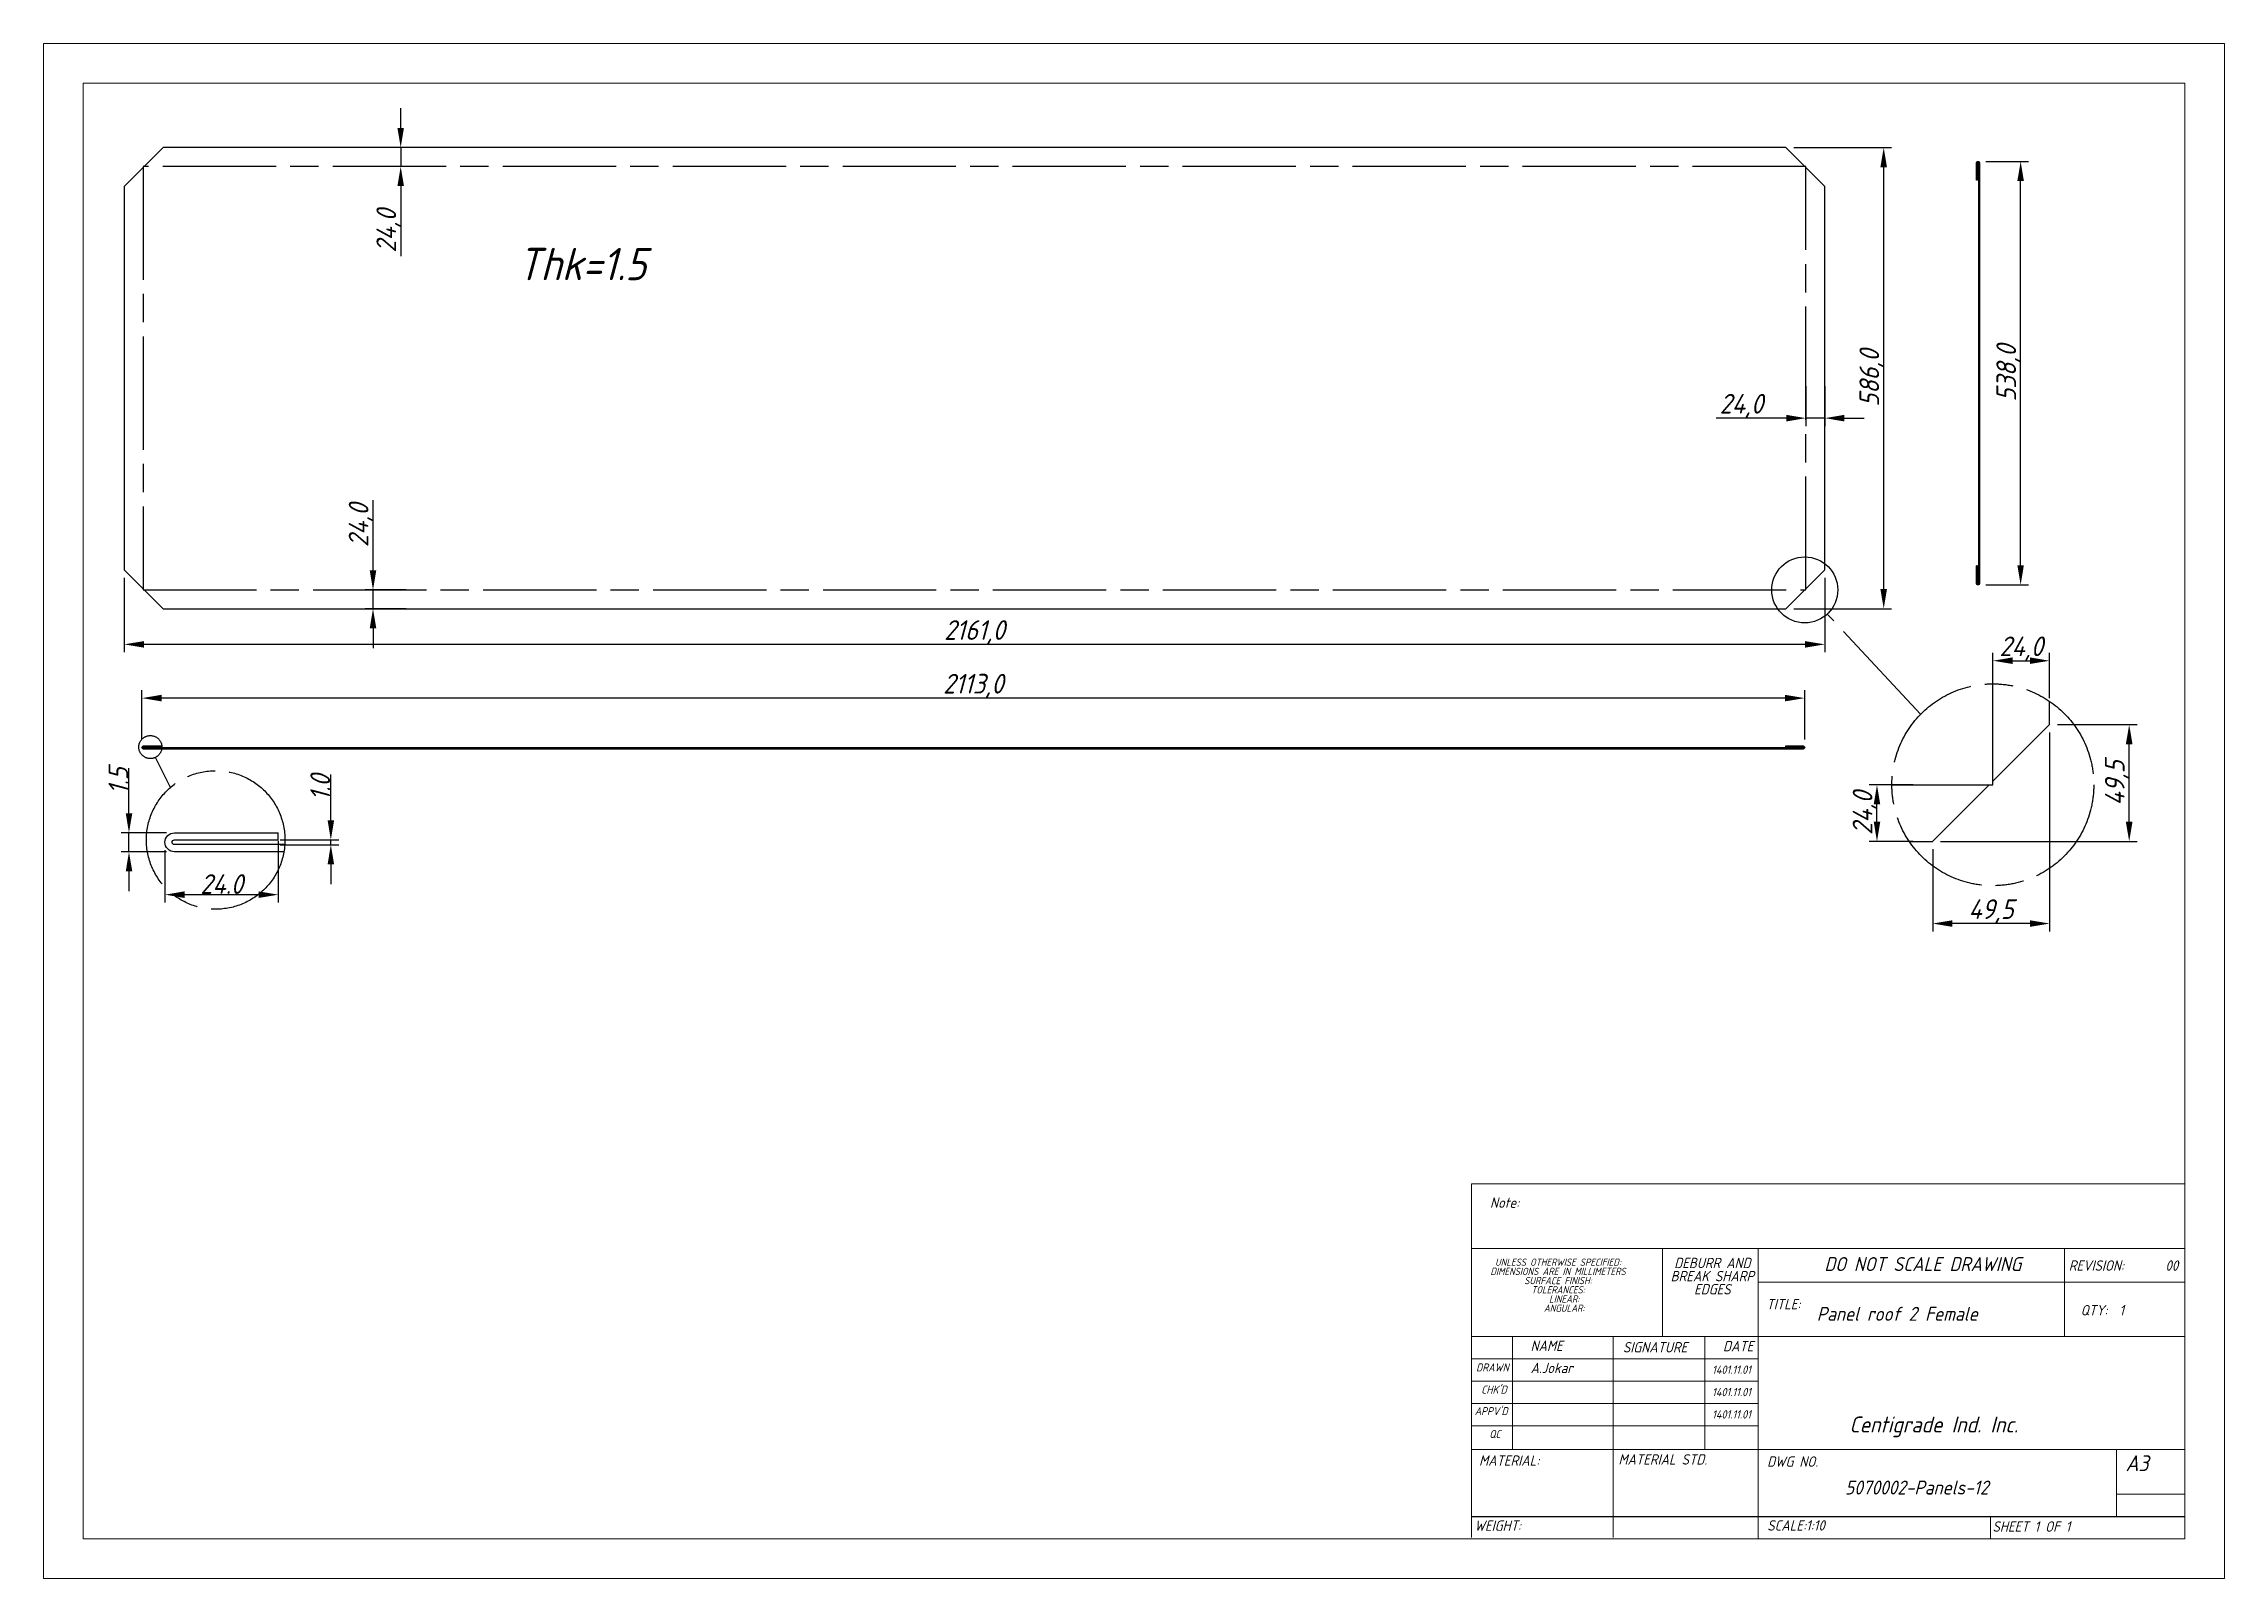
# Model space of a CAD drawing. Header units: inches. Extents: x 18597 to 101525, y -10106 to 51.
# Drawn here: x 54360 to 57131, y -2170 to -220 of the extents above; entities that cross this region are included whole.
import ezdxf

# ---------------------------------------------------------------- set-up
doc = ezdxf.new("R2010")
doc.units = ezdxf.units.IN
doc.header["$LTSCALE"] = 6
doc.header["$MEASUREMENT"] = 0
doc.linetypes.add('ACAD_ISO08W100', pattern=[36, 24, -3, 6, -3])
doc.linetypes.add('SLD-Solid', pattern=[0])
doc.styles.add('GENISO', font='geniso.shx', dxfattribs={"oblique": 15})
doc.dimstyles.new('Scale', dxfattribs={"dimscale": 10, "dimtxt": 2.5, "dimasz": 2.5, "dimexe": 1, "dimexo": 1, "dimgap": 0.1, "dimtad": 1, "dimdec": 1, "dimzin": 0, "dimtxsty": 'GENISO', "dimcen": 2.5, "dimclrd": 1, "dimclre": 1, "dimclrt": 256, "dimadec": 0, "dimazin": 0, "dimtfac": 1, "dimtdec": 1, "dimtmove": 0, "dimatfit": 3, "dimfxl": 1, "dimtzin": 0, "dimlwd": -1, "dimlwe": -1, "dimarcsym": 0})
doc.dimstyles.new('Scale 3', dxfattribs={"dimscale": 10, "dimtxt": 2.5, "dimasz": 2.5, "dimexe": 1, "dimexo": 1, "dimgap": 0.1, "dimtad": 1, "dimdec": 1, "dimlfac": 0.333333, "dimzin": 0, "dimtxsty": 'GENISO', "dimcen": 2.5, "dimclrd": 1, "dimclre": 1, "dimclrt": 256, "dimadec": 0, "dimazin": 0, "dimtfac": 1, "dimtdec": 1, "dimtmove": 0, "dimatfit": 3, "dimfxl": 1, "dimtzin": 0, "dimlwd": -1, "dimlwe": -1, "dimarcsym": 0})

msp = doc.modelspace()

# ---------------------------------------------------------------- texts
at = {"style": 'GENISO', "oblique": 15}
msp.add_text('Thk=1.5', height=40.989, dxfattribs=at).set_placement((54962.24, -520.53))
at = {"attachment_point": 5, "style": 'GENISO'}
for s, insert, char_height in [('Note:', (56216.65, -1692.49), 13.165), ('UNLESS OTHERWISE SPECIFIED:', (56284.51, -1768.13), 9.2158), ('DEBURR AND', (56480.61, -1769.14), 13.165), ('DO NOT SCALE DRAWING', (56748.08, -1770.52), 17.7227), ('REVISION:       00', (57003.05, -1772.39), 13.1654), ('DIMENSIONS ARE IN MILLIMETERS', (56284.51, -1779.82), 9.2158), ('SURFACE FINISH:', (56284.51, -1791.5), 9.2158), ('TOLERANCES:', (56284.51, -1803.19), 9.2158), ('BREAK SHARP', (56480.61, -1785.83), 13.1654), ('EDGES', (56480.61, -1802.52), 13.165), ('ANGULAR:', (56292.4, -1826.56), 9.216), ('LINEAR:', (56292.4, -1814.87), 9.216), ('TITLE:', (56570.96, -1821.38), 13.165), ('Panel roof 2 Female', (56715.6, -1833.73), 17.7227), ('QTY:  1', (56976.19, -1829.15), 13.165), ('NAME', (56270.04, -1874.33), 13.165), ('SIGNATURE', (56407.88, -1876.21), 13.165), ('DATE', (56513.46, -1874.74), 13.165), ('DRAWN', (56201.17, -1901.82), 10.127), ('A.Jokar', (56276.49, -1902.5), 13.165), ('1401.11.01', (56504.95, -1904.74), 10.532), ("CHK'D", (56203.14, -1930.02), 10.127), ('1401.11.01', (56504.95, -1933.12), 10.532), ("APPV'D", (56199.55, -1957.37), 10.127), ('1401.11.01', (56504.95, -1961.5), 10.532), ('Centigrade Ind. Inc.', (56761.93, -1977.38), 20.2545), ('QC', (56204.38, -1986.41), 10.127), ('MATERIAL:', (56222.42, -2020.18), 13.165), ('MATERIAL STD.', (56417.58, -2018.69), 13.1654), ('DWG NO.', (56582.56, -2021.45), 13.165), ('A3', (57020.25, -2023.54), 20.254), ('5070002-Panels-12', (56740.35, -2054.42), 17.7227), ('WEIGHT:', (56207.94, -2102.87), 13.165), ('SCALE:1:10', (56586.93, -2102.56), 13.165), ('SHEET 1 OF 1', (56886.1, -2103.96), 13.1654)]:
    msp.add_mtext(s, dxfattribs=dict(at, insert=insert, char_height=char_height))

# ---------------------------------------------------------------- blocks, each defined once
blk = doc.blocks.new('*D213')
at = {"color": 1, "transparency": 16777216}
for p, q in [((54725.1, -1206.7), (54725.1, -1148.6)), ((54660.8, -1231.7), (54735.1, -1231.7)), ((54660.8, -1237.7), (54735.1, -1237.7)), ((54725.1, -1237.7), (54725.1, -1231.7)), ((54725.1, -1262.7), (54725.1, -1287.7))]:
    blk.add_line(p, q, dxfattribs=at)
for points in [[(54721, -1206.7), (54729.3, -1206.7), (54725.1, -1231.7)], [(54721, -1262.7), (54729.3, -1262.7), (54725.1, -1237.7)]]:
    blk.add_solid(points, dxfattribs=at)
at = {"layer": 'Defpoints', "color": 0, "transparency": 16777216}
for p in [(54650.8, -1231.7), (54650.8, -1237.7), (54725.1, -1231.7)]:
    blk.add_point(p, dxfattribs=at)
at = {"transparency": 16777216, "insert": (54711.6, -1165.2), "char_height": 25, "attachment_point": 5, "rotation": 90, "style": 'GENISO'}
blk.add_mtext('1.0', dxfattribs=at)
blk = doc.blocks.new('*D214')
at = {"color": 1, "transparency": 16777216}
for p, q in [((54514.3, -1244.7), (54514.3, -1311.2)), ((54658.3, -1232.7), (54658.3, -1311.2)), ((54633.3, -1301.2), (54539.3, -1301.2))]:
    blk.add_line(p, q, dxfattribs=at)
for points in [[(54539.3, -1297), (54539.3, -1305.4), (54514.3, -1301.2)], [(54633.3, -1297), (54633.3, -1305.4), (54658.3, -1301.2)]]:
    blk.add_solid(points, dxfattribs=at)
at = {"layer": 'Defpoints', "color": 0, "transparency": 16777216}
for p in [(54514.3, -1234.7), (54658.3, -1222.7), (54514.3, -1301.2)]:
    blk.add_point(p, dxfattribs=at)
at = {"transparency": 16777216, "insert": (54586.3, -1287.7), "char_height": 25, "attachment_point": 5, "style": 'GENISO'}
blk.add_mtext('24.0', dxfattribs=at)
blk = doc.blocks.new('*D215')
at = {"color": 1, "transparency": 16777216}
for p, q in [((54468.6, -1197.7), (54468.6, -1140.6)), ((54516.3, -1222.7), (54458.6, -1222.7)), ((54516.3, -1246.7), (54458.6, -1246.7)), ((54468.6, -1246.7), (54468.6, -1222.7)), ((54468.6, -1271.7), (54468.6, -1296.7))]:
    blk.add_line(p, q, dxfattribs=at)
for points in [[(54464.5, -1197.7), (54472.8, -1197.7), (54468.6, -1222.7)], [(54464.5, -1271.7), (54472.8, -1271.7), (54468.6, -1246.7)]]:
    blk.add_solid(points, dxfattribs=at)
at = {"layer": 'Defpoints', "color": 0, "transparency": 16777216}
for p in [(54468.6, -1222.7), (54526.3, -1222.7), (54526.3, -1246.7)]:
    blk.add_point(p, dxfattribs=at)
at = {"transparency": 16777216, "insert": (54455.1, -1156.6), "char_height": 25, "attachment_point": 5, "rotation": 90, "style": 'GENISO'}
blk.add_mtext('1.5', dxfattribs=at)
blk = doc.blocks.new('*D218')
at = {"color": 1, "transparency": 16777216}
for p, q in [((54778.7, -889), (54778.7, -800.1)), ((54820.7, -914), (54768.7, -914)), ((54778.7, -938), (54778.7, -914)), ((54820.7, -938), (54768.7, -938)), ((54778.7, -963), (54778.7, -988))]:
    blk.add_line(p, q, dxfattribs=at)
for points in [[(54774.5, -889), (54782.9, -889), (54778.7, -914)], [(54774.5, -963), (54782.9, -963), (54778.7, -938)]]:
    blk.add_solid(points, dxfattribs=at)
at = {"layer": 'Defpoints', "color": 0, "transparency": 16777216}
for p in [(54778.7, -914), (54830.7, -914), (54830.7, -938)]:
    blk.add_point(p, dxfattribs=at)
at = {"transparency": 16777216, "insert": (54763.3, -832), "char_height": 25, "attachment_point": 5, "rotation": 90, "style": 'GENISO'}
blk.add_mtext('24,0', dxfattribs=at)
blk = doc.blocks.new('*D219')
at = {"color": 1, "transparency": 16777216}
for p, q in [((54813.9, -327), (54813.9, -302)), ((54832.7, -352), (54803.9, -352)), ((54813.9, -352), (54813.9, -376)), ((54832.7, -376), (54803.9, -376)), ((54813.9, -401), (54813.9, -490))]:
    blk.add_line(p, q, dxfattribs=at)
for points in [[(54809.7, -327), (54818, -327), (54813.9, -352)], [(54809.7, -401), (54818, -401), (54813.9, -376)]]:
    blk.add_solid(points, dxfattribs=at)
at = {"layer": 'Defpoints', "color": 0, "transparency": 16777216}
for p in [(54842.7, -352), (54813.9, -376), (54842.7, -376)]:
    blk.add_point(p, dxfattribs=at)
at = {"transparency": 16777216, "insert": (54798.5, -458), "char_height": 25, "attachment_point": 5, "rotation": 90, "style": 'GENISO'}
blk.add_mtext('24,0', dxfattribs=at)
blk = doc.blocks.new('*D220')
at = {"color": 1, "transparency": 16777216}
for p, q in [((56599.5, -655), (56599.5, -705.8)), ((56623.5, -655), (56623.5, -705.8)), ((56574.5, -695.8), (56485.6, -695.8)), ((56623.5, -695.8), (56599.5, -695.8)), ((56648.5, -695.8), (56673.5, -695.8))]:
    blk.add_line(p, q, dxfattribs=at)
for points in [[(56574.5, -691.6), (56574.5, -700), (56599.5, -695.8)], [(56648.5, -691.6), (56648.5, -700), (56623.5, -695.8)]]:
    blk.add_solid(points, dxfattribs=at)
at = {"layer": 'Defpoints', "color": 0, "transparency": 16777216}
for p in [(56599.5, -645), (56623.5, -645), (56599.5, -695.8)]:
    blk.add_point(p, dxfattribs=at)
at = {"transparency": 16777216, "insert": (56517.5, -680.4), "char_height": 25, "attachment_point": 5, "style": 'GENISO'}
blk.add_mtext('24,0', dxfattribs=at)
blk = doc.blocks.new('*D221')
at = {"color": 1, "transparency": 16777216}
for p, q in [((56584, -352), (56708.4, -352)), ((56698.4, -913), (56698.4, -377)), ((56584, -938), (56708.4, -938))]:
    blk.add_line(p, q, dxfattribs=at)
for points in [[(56694.2, -377), (56702.5, -377), (56698.4, -352)], [(56694.2, -913), (56702.5, -913), (56698.4, -938)]]:
    blk.add_solid(points, dxfattribs=at)
at = {"layer": 'Defpoints', "color": 0, "transparency": 16777216}
for p in [(56574, -352), (56698.4, -352), (56574, -938)]:
    blk.add_point(p, dxfattribs=at)
at = {"transparency": 16777216, "insert": (56683, -645), "char_height": 25, "attachment_point": 5, "rotation": 90, "style": 'GENISO'}
blk.add_mtext('586,0', dxfattribs=at)
blk = doc.blocks.new('*D222')
at = {"color": 1, "transparency": 16777216}
for p, q in [((54462.5, -898.5), (54462.5, -993.2)), ((56623.5, -898.5), (56623.5, -993.2)), ((56598.5, -983.2), (54487.5, -983.2))]:
    blk.add_line(p, q, dxfattribs=at)
for points in [[(54487.5, -979.1), (54487.5, -987.4), (54462.5, -983.2)], [(56598.5, -979.1), (56598.5, -987.4), (56623.5, -983.2)]]:
    blk.add_solid(points, dxfattribs=at)
at = {"layer": 'Defpoints', "color": 0, "transparency": 16777216}
for p in [(54462.5, -888.5), (56623.5, -888.5), (54462.5, -983.2)]:
    blk.add_point(p, dxfattribs=at)
at = {"transparency": 16777216, "insert": (55543, -967.9), "char_height": 25, "attachment_point": 5, "style": 'GENISO'}
blk.add_mtext('2161,0', dxfattribs=at)
blk = doc.blocks.new('*D223')
at = {"color": 1, "transparency": 16777216}
for p, q in [((56919.1, -1085.1), (57020.3, -1085.1)), ((57010.3, -1208.6), (57010.3, -1110.1)), ((56770.6, -1233.6), (57020.3, -1233.6))]:
    blk.add_line(p, q, dxfattribs=at)
for points in [[(57006.1, -1110.1), (57014.5, -1110.1), (57010.3, -1085.1)], [(57006.1, -1208.6), (57014.5, -1208.6), (57010.3, -1233.6)]]:
    blk.add_solid(points, dxfattribs=at)
at = {"layer": 'Defpoints', "color": 0, "transparency": 16777216}
for p in [(56909.1, -1085.1), (57010.3, -1085.1), (56760.6, -1233.6)]:
    blk.add_point(p, dxfattribs=at)
at = {"transparency": 16777216, "insert": (56994.9, -1159.3), "char_height": 25, "attachment_point": 5, "rotation": 90, "style": 'GENISO'}
blk.add_mtext('49,5', dxfattribs=at)
blk = doc.blocks.new('*D224')
at = {"color": 1, "transparency": 16777216}
for p, q in [((56909.1, -1095.1), (56909.1, -1347.9)), ((56760.6, -1243.6), (56760.6, -1347.9)), ((56884.1, -1337.9), (56785.6, -1337.9))]:
    blk.add_line(p, q, dxfattribs=at)
for points in [[(56785.6, -1333.7), (56785.6, -1342.1), (56760.6, -1337.9)], [(56884.1, -1333.7), (56884.1, -1342.1), (56909.1, -1337.9)]]:
    blk.add_solid(points, dxfattribs=at)
at = {"layer": 'Defpoints', "color": 0, "transparency": 16777216}
for p in [(56909.1, -1085.1), (56760.6, -1233.6), (56760.6, -1337.9)]:
    blk.add_point(p, dxfattribs=at)
at = {"transparency": 16777216, "insert": (56834.8, -1322.5), "char_height": 25, "attachment_point": 5, "style": 'GENISO'}
blk.add_mtext('49,5', dxfattribs=at)
blk = doc.blocks.new('*D225')
at = {"color": 1, "transparency": 16777216}
for p, q in [((56837.1, -1051.7), (56837.1, -994)), ((56909.1, -1051.7), (56909.1, -994)), ((56862.1, -1004), (56884.1, -1004))]:
    blk.add_line(p, q, dxfattribs=at)
for points in [[(56862.1, -999.8), (56862.1, -1008.1), (56837.1, -1004)], [(56884.1, -999.8), (56884.1, -1008.1), (56909.1, -1004)]]:
    blk.add_solid(points, dxfattribs=at)
at = {"layer": 'Defpoints', "color": 0, "transparency": 16777216}
for p in [(56909.1, -1004), (56837.1, -1061.7), (56909.1, -1061.7)]:
    blk.add_point(p, dxfattribs=at)
at = {"transparency": 16777216, "insert": (56873.1, -988.6), "char_height": 25, "attachment_point": 5, "style": 'GENISO'}
blk.add_mtext('24,0', dxfattribs=at)
blk = doc.blocks.new('*D226')
at = {"color": 1, "transparency": 16777216}
for p, q in [((56735.8, -1161.6), (56679.8, -1161.6)), ((56689.8, -1208.6), (56689.8, -1186.6)), ((56735.8, -1233.6), (56679.8, -1233.6))]:
    blk.add_line(p, q, dxfattribs=at)
for points in [[(56685.7, -1186.6), (56694, -1186.6), (56689.8, -1161.6)], [(56685.7, -1208.6), (56694, -1208.6), (56689.8, -1233.6)]]:
    blk.add_solid(points, dxfattribs=at)
at = {"layer": 'Defpoints', "color": 0, "transparency": 16777216}
for p in [(56689.8, -1161.6), (56745.8, -1161.6), (56745.8, -1233.6)]:
    blk.add_point(p, dxfattribs=at)
at = {"transparency": 16777216, "insert": (56674.4, -1197.6), "char_height": 25, "attachment_point": 5, "rotation": 90, "style": 'GENISO'}
blk.add_mtext('24,0', dxfattribs=at)
blk = doc.blocks.new('*D266')
at = {"color": 1, "transparency": 16777216}
for p, q in [((56828.3, -369.6), (56882.4, -369.6)), ((56872.4, -882.6), (56872.4, -394.6)), ((56828.3, -907.6), (56882.4, -907.6))]:
    blk.add_line(p, q, dxfattribs=at)
for points in [[(56868.2, -394.6), (56876.5, -394.6), (56872.4, -369.6)], [(56868.2, -882.6), (56876.5, -882.6), (56872.4, -907.6)]]:
    blk.add_solid(points, dxfattribs=at)
at = {"layer": 'Defpoints', "color": 0, "transparency": 16777216}
for p in [(56818.3, -369.6), (56872.4, -369.6), (56818.3, -907.6)]:
    blk.add_point(p, dxfattribs=at)
at = {"transparency": 16777216, "insert": (56857, -638.6), "char_height": 25, "attachment_point": 5, "rotation": 90, "style": 'GENISO'}
blk.add_mtext('538,0', dxfattribs=at)
blk = doc.blocks.new('*D267')
at = {"color": 1, "transparency": 16777216}
for p, q in [((54485, -1104.2), (54485, -1041.5)), ((56573, -1051.5), (54510, -1051.5)), ((56598, -1104.2), (56598, -1041.5))]:
    blk.add_line(p, q, dxfattribs=at)
for points in [[(54510, -1047.3), (54510, -1055.6), (54485, -1051.5)], [(56573, -1047.3), (56573, -1055.6), (56598, -1051.5)]]:
    blk.add_solid(points, dxfattribs=at)
at = {"layer": 'Defpoints', "color": 0, "transparency": 16777216}
for p in [(54485, -1051.5), (54485, -1114.2), (56598, -1114.2)]:
    blk.add_point(p, dxfattribs=at)
at = {"transparency": 16777216, "insert": (55541.5, -1036.1), "char_height": 25, "attachment_point": 5, "style": 'GENISO'}
blk.add_mtext('2113,0', dxfattribs=at)

# ---------------------------------------------------------------- dimensions: what is measured, and where the dimension line sits
for base, p1, p2, dimstyle, picture, middle in [((54813.88, -376.02), (54842.72, -352.02), (54842.72, -376.02), 'Scale', '*D219', (54798.5, -458.01)), ((56698.35, -352.02), (56574.02, -938.02), (56574.02, -352.02), 'Scale', '*D221', (56682.98, -645.02)), ((56872.37, -369.59), (56818.26, -907.59), (56818.26, -369.59), 'Scale', '*D266', (56856.99, -638.59)), ((54778.69, -914.02), (54830.74, -938.02), (54830.74, -914.02), 'Scale', '*D218', (54763.31, -832.04)), ((57010.3, -1085.1), (56760.56, -1233.6), (56909.06, -1085.1), 'Scale 3', '*D223', (56994.93, -1159.35)), ((56689.82, -1161.6), (56745.75, -1233.6), (56745.75, -1161.6), 'Scale 3', '*D226', (56674.45, -1197.6))]:
    dim = msp.add_linear_dim(base=base, p1=p1, p2=p2, angle=90, dimstyle=dimstyle)
    dim.commit()
    dim.dimension.update_dxf_attribs({"geometry": picture, "text_midpoint": middle})
for base, p1, p2, dimstyle, picture, middle in [((56599.52, -695.8), (56623.52, -645.02), (56599.52, -645.02), 'Scale', '*D220', (56517.54, -680.42)), ((54462.52, -983.23), (56623.52, -888.52), (54462.52, -888.52), 'Scale', '*D222', (55543.02, -967.86)), ((56909.06, -1003.97), (56837.06, -1061.74), (56909.06, -1061.74), 'Scale 3', '*D225', (56873.06, -988.59)), ((54485.01, -1051.46), (56598.01, -1114.2), (54485.01, -1114.2), 'Scale', '*D267', (55541.51, -1036.08)), ((56760.56, -1337.89), (56909.06, -1085.1), (56760.56, -1233.6), 'Scale 3', '*D224', (56834.81, -1322.52))]:
    dim = msp.add_linear_dim(base=base, p1=p1, p2=p2, dimstyle=dimstyle)
    dim.commit()
    dim.dimension.update_dxf_attribs({"geometry": picture, "text_midpoint": middle})
for base, p1, p2, text, picture, middle in [((54468.62, -1222.67), (54526.29, -1246.67), (54526.29, -1222.67), '1.5', '*D215', (54455.12, -1156.63)), ((54725.15, -1231.67), (54650.77, -1237.67), (54650.77, -1231.67), '1.0', '*D213', (54711.65, -1165.16))]:
    dim = msp.add_linear_dim(base=base, p1=p1, p2=p2, angle=90, text=text, dimstyle='Scale 3')
    dim.commit()
    dim.dimension.update_dxf_attribs({"geometry": picture, "text_midpoint": middle})
dim = msp.add_linear_dim(base=(54514.29, -1301.19), p1=(54658.29, -1222.67), p2=(54514.29, -1234.67), text='24.0', dimstyle='Scale 3')
dim.commit()
dim.dimension.update_dxf_attribs({"geometry": '*D214', "text_midpoint": (54586.29, -1287.69)})

# ---------------------------------------------------------------- linework, layer by layer
for p, q in [((54488.02, -376.02), (54512.02, -352.02)), ((56598.02, -376.02), (56574.02, -352.02)), ((54486.52, -377.52), (54462.52, -401.52)), ((56599.52, -377.52), (56623.52, -401.52)), ((56817.76, -393.59), (56816.26, -393.59)), ((56817.76, -883.59), (56816.26, -883.59)), ((54486.52, -912.52), (54462.52, -888.52)), ((54488.02, -914.02), (54512.02, -938.02)), ((56598.02, -914.02), (56574.02, -938.02)), ((56599.52, -912.52), (56623.52, -888.52)), ((56837.06, -1157.1), (56909.06, -1085.1)), ((54509.01, -1113.7), (54509.01, -1112.2)), ((56574.01, -1113.7), (56574.01, -1112.2)), ((56832.56, -1161.6), (56760.56, -1233.6)), ((54658.29, -1231.67), (54658.29, -1222.67)), ((56174.41, -2091.36), (57081.21, -2091.36))]:
    msp.add_line(p, q)
at = {"linetype": 'ACAD_ISO08W100'}
for p, q in [((56745.33, -1071.99), (56626.62, -944.69)), ((54521.89, -1165.88), (54502.33, -1126.82))]:
    msp.add_line(p, q, dxfattribs=at)
at = {"color": 7, "linetype": 'SLD-Solid', "lineweight": 0}
for p, q in [((56174.41, -1668.36), (57081.21, -1668.36)), ((56174.41, -1668.36), (56174.41, -1750.8)), ((56174.41, -1750.8), (57081.21, -1750.8)), ((56174.41, -1750.8), (56174.41, -2118.07)), ((56417.47, -1750.8), (56417.47, -1862.65)), ((56539, -1750.8), (56539, -2119.74)), ((56928.23, -1862.65), (56928.23, -1750.8)), ((57081.21, -1793.37), (56539, -1793.37)), ((57081.21, -1862.65), (56174.41, -1862.65)), ((56226.49, -1862.65), (56226.49, -2006.22)), ((56354.64, -1862.65), (56354.64, -2118.07)), ((56470.88, -1862.65), (56470.88, -2006.22)), ((56539, -2118.07), (56539, -1862.65)), ((56539, -1891.03), (56174.41, -1891.03)), ((56539, -1919.41), (56174.41, -1919.41)), ((56539, -1947.79), (56174.41, -1947.79)), ((56539, -1976.17), (56174.41, -1976.17)), ((56243.85, -2006.22), (56174.41, -2006.22)), ((56243.85, -2006.22), (57081.21, -2006.22)), ((56994.4, -2091.36), (56994.4, -2006.22)), ((57081.21, -2062.98), (56994.4, -2062.98)), ((56834.14, -2119.74), (56834.14, -2091.36))]:
    msp.add_line(p, q, dxfattribs=at)
for points in [[(54360.13, -219.99), (57131.29, -219.99), (57131.29, -2169.82), (54360.13, -2169.82)], [(54410.21, -270.07), (57081.21, -270.07), (57081.21, -2119.74), (54410.21, -2119.74)]]:
    msp.add_lwpolyline(points, close=True, dxfattribs=at)
for points in [[(56574.02, -352.02), (54512.02, -352.02)], [(54462.52, -401.52), (54462.52, -888.52)], [(56623.52, -888.52), (56623.52, -401.52)], [(54512.02, -938.02), (56574.02, -938.02)], [(56909.06, -1085.1), (56909.06, -1055.48)], [(56730.94, -1233.6), (56760.56, -1233.6)]]:
    msp.add_lwpolyline(points)
at = {"linetype": 'ACAD_ISO08W100'}
msp.add_lwpolyline([(56599.52, -376.02), (54486.52, -376.02), (54486.52, -914.02), (56599.52, -914.02)], close=True, dxfattribs=at)
for points in [[(56816.26, -393.59), (56816.26, -371.59, -0.4142136), (56818.26, -369.59), (56818.26, -369.59, -0.4142136), (56820.26, -371.59), (56820.26, -905.59, -0.4142136), (56818.26, -907.59), (56818.26, -907.59, -0.4142136), (56816.26, -905.59), (56816.26, -883.59)], [(56817.76, -393.59), (56817.76, -371.59, -0.4142136), (56818.26, -371.09, -0.4142136), (56818.76, -371.59), (56818.76, -905.59, -0.4142136), (56818.26, -906.09, -0.4142136), (56817.76, -905.59), (56817.76, -883.59)], [(56574.01, -1112.2), (56596.01, -1112.2, -0.4142136), (56598.01, -1114.2), (56598.01, -1114.2, -0.4142136), (56596.01, -1116.2), (54487.01, -1116.2, -0.4142136), (54485.01, -1114.2), (54485.01, -1114.2, -0.4142136), (54487.01, -1112.2), (54509.01, -1112.2)], [(56574.01, -1113.7), (56596.01, -1113.7, -0.4142136), (56596.51, -1114.2, -0.4142136), (56596.01, -1114.7), (54487.01, -1114.7, -0.4142136), (54486.51, -1114.2, -0.4142136), (54487.01, -1113.7), (54509.01, -1113.7)], [(54665.53, -1246.67), (54526.29, -1246.67, -0.4142136), (54514.29, -1234.67), (54514.29, -1234.67, -0.4142136), (54526.29, -1222.67), (54658.29, -1222.67)], [(54666.61, -1237.67), (54526.29, -1237.67, -0.4142136), (54523.29, -1234.67, -0.4142136), (54526.29, -1231.67), (54658.29, -1231.67)]]:
    msp.add_lwpolyline(points, format="xyb")
msp.add_lwpolyline([(56708.82, -1161.6), (56837.06, -1161.6), (56837.06, -1033.36)], dxfattribs=at)
msp.add_circle((56598.02, -914.02), 41.93)
for centre, radius in [((56837.06, -1161.6), 128.24), ((54495.77, -1113.7), 14.67), ((54578.8, -1231.67), 88.01)]:
    msp.add_circle(centre, radius, dxfattribs=at)

msp.set_redraw_order([(e.dxf.handle, doc.entitydb.next_handle()) for e in msp.query("TEXT MTEXT ATTDEF DIMENSION ARC_DIMENSION")])  # texts and dimensions are drawn at this point

doc.saveas('drawing.dxf')
